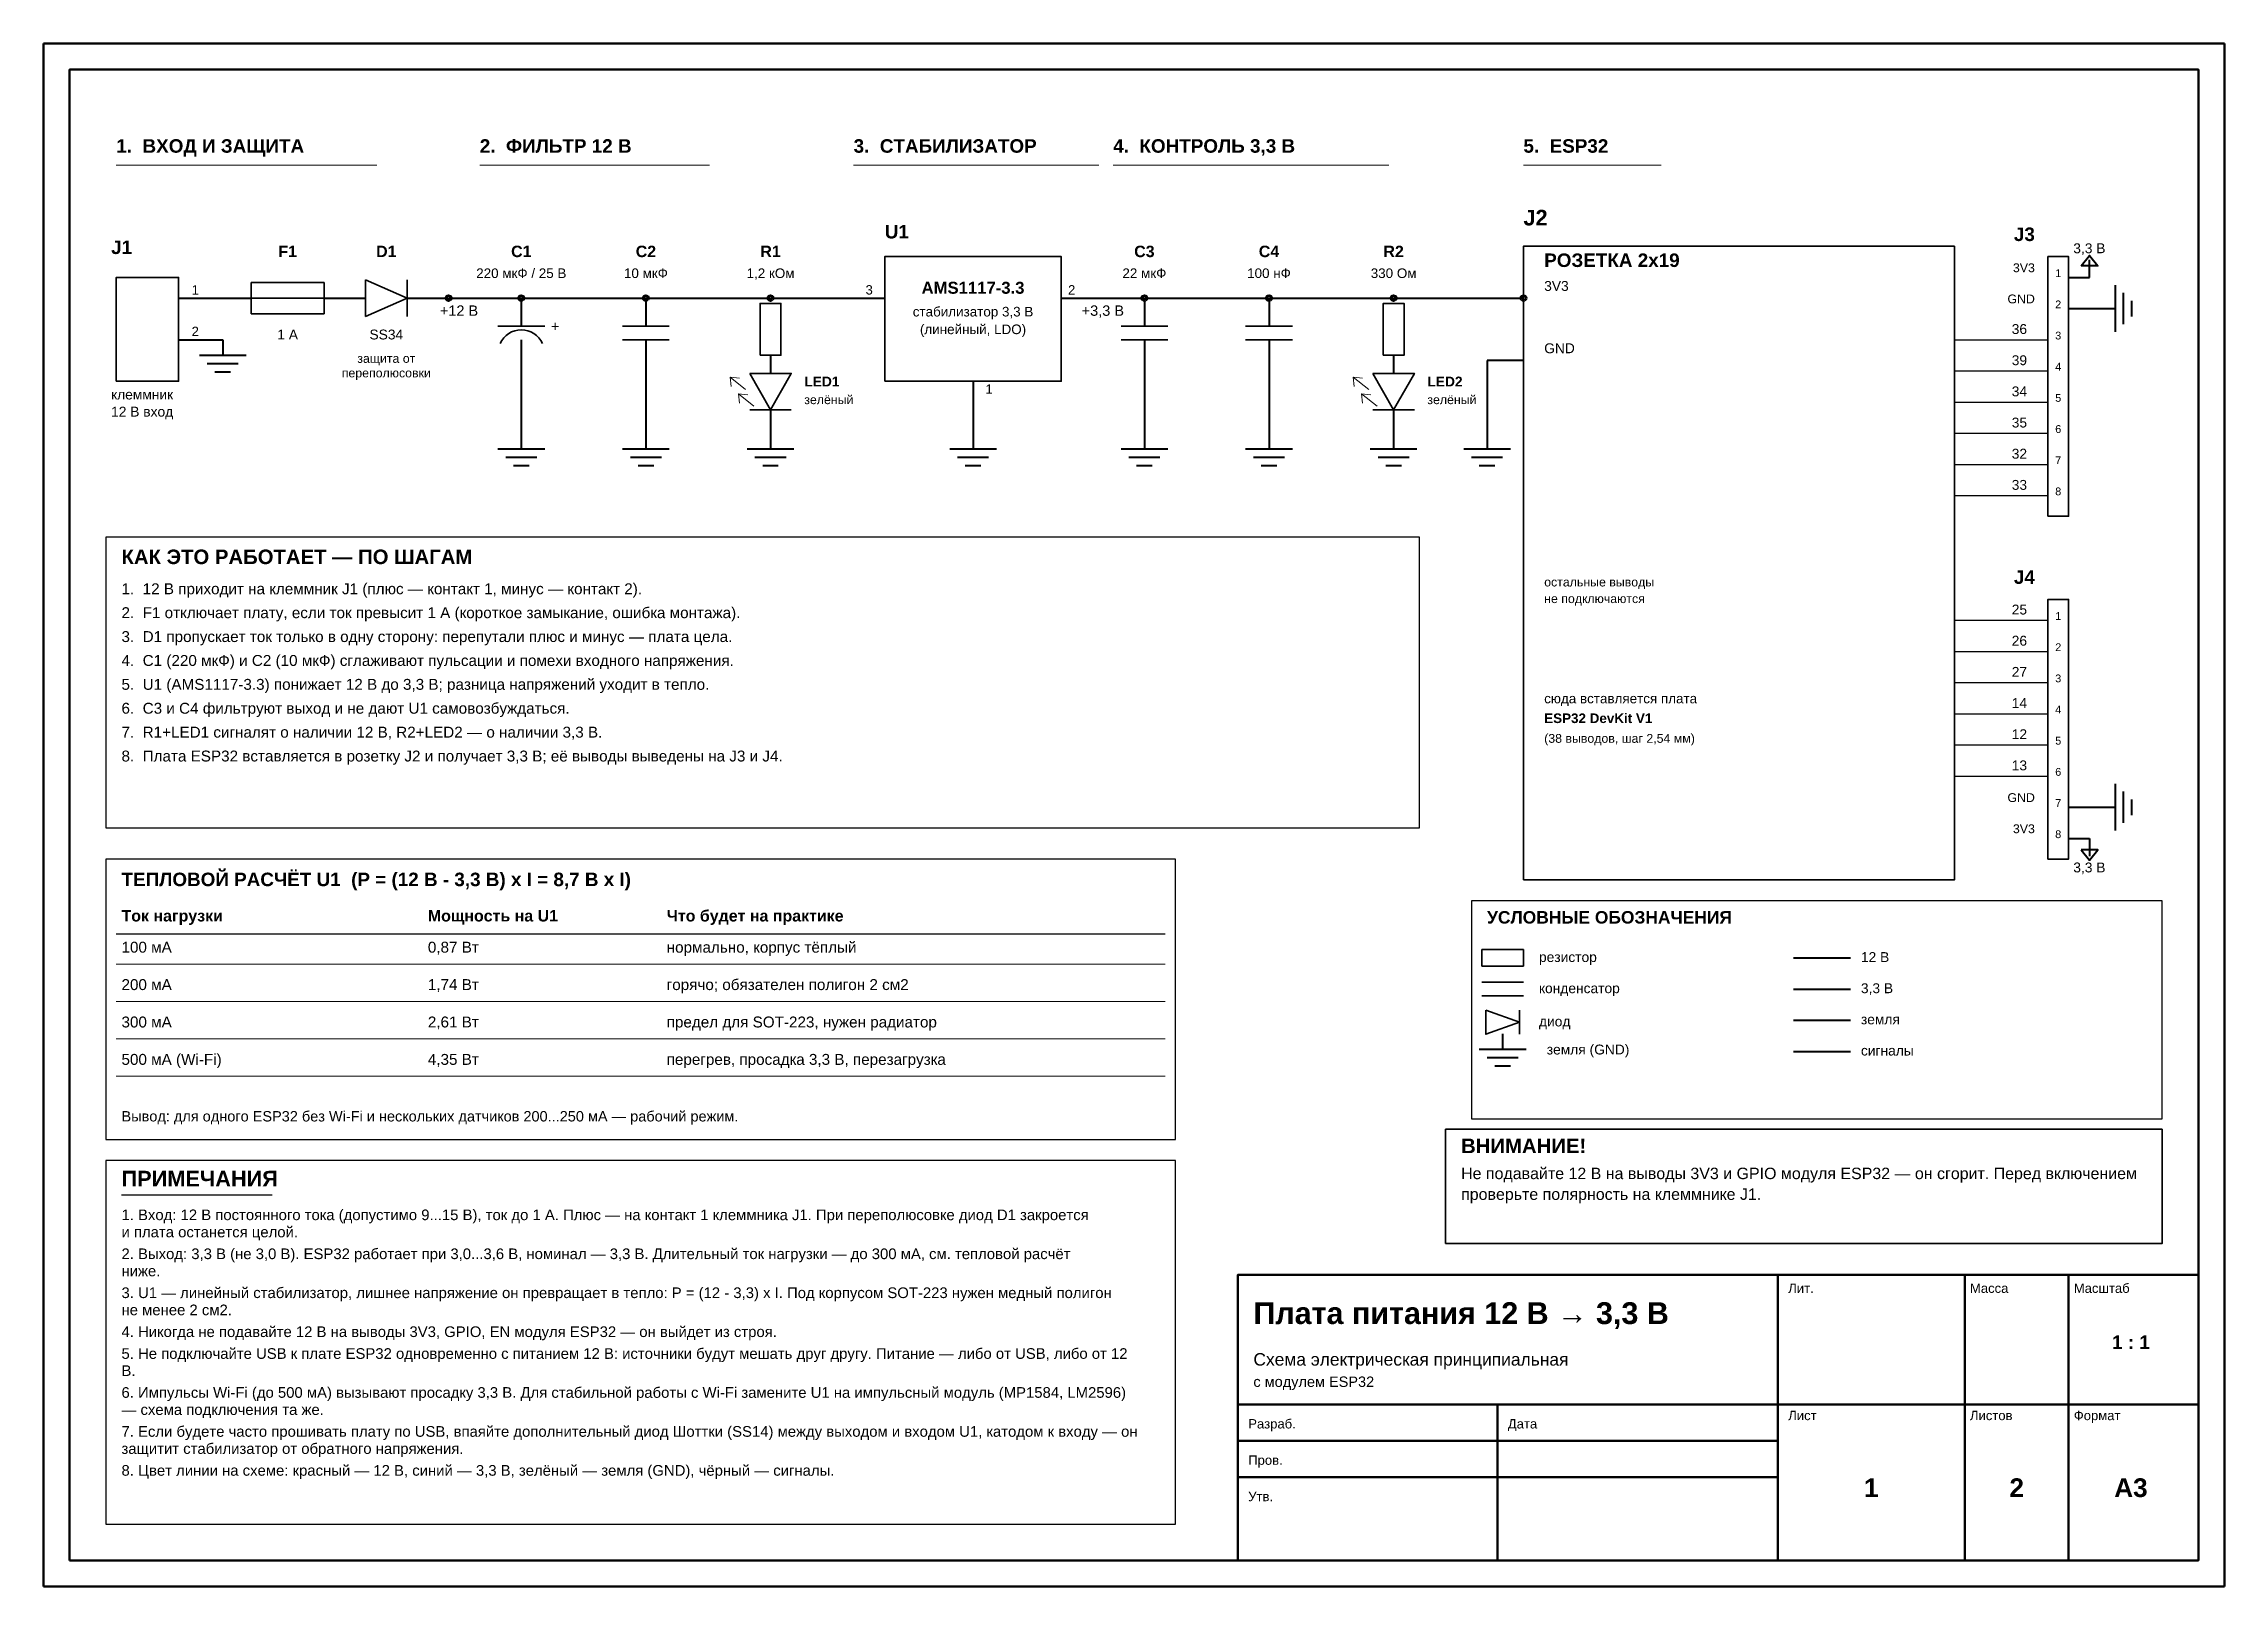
# Model space of a CAD drawing. Header units: millimetres. Extents: x 0 to 860, y 0 to 297.
# Drawn here: x 0 to 420, y 0 to 297 of the extents above; entities that cross this region are included whole.
import ezdxf
from ezdxf.enums import TextEntityAlignment as Align

# ---------------------------------------------------------------- set-up
doc = ezdxf.new("R2010")
doc.units = ezdxf.units.MM
for name, color, linetype, lineweight in [('ЗЕМЛЯ', 3, 'CONTINUOUS', 40), ('ПОЯСНЕНИЯ', 6, 'CONTINUOUS', 18), ('РАМКА', 7, 'CONTINUOUS', 50), ('СИГНАЛЫ', 7, 'CONTINUOUS', 30), ('СИМВОЛЫ', 7, 'CONTINUOUS', 35), ('ТАБЛИЦЫ', 7, 'CONTINUOUS', 18), ('ТЕКСТ', 7, 'CONTINUOUS', 18), ('ШИНА_12В', 1, 'CONTINUOUS', 40), ('ШИНА_3В3', 5, 'CONTINUOUS', 40)]:
    doc.layers.add(name, color=color, linetype=linetype, lineweight=lineweight)
doc.styles.add('RU', font='arial.ttf')
doc.styles.add('RU_B', font='arialbd.ttf')

msp = doc.modelspace()

# ---------------------------------------------------------------- texts
at = {"layer": 'ПОЯСНЕНИЯ'}
for s, height, style, p in [('Вывод: для одного ESP32 без Wi-Fi и нескольких датчиков 200...250 мА — рабочий режим.', 2, 'RU', (15, 89.5)), ('ВНИМАНИЕ!', 2.8, 'RU_B', (273, 83.4)), ('Не подавайте 12 В на выводы 3V3 и GPIO модуля ESP32 — он сгорит. Перед включением', 2.2, 'RU', (273, 78.4)), ('проверьте полярность на клеммнике J1.', 2.2, 'RU', (273, 74.4)), ('1. Вход: 12 В постоянного тока (допустимо 9...15 В), ток до 1 А. Плюс — на контакт 1 клеммника J1. При переполюсовке диод D1 закроется', 2.05, 'RU', (15, 70.5)), ('и плата останется целой.', 2.05, 'RU', (15, 67.2)), ('2. Выход: 3,3 В (не 3,0 В). ESP32 работает при 3,0...3,6 В, номинал — 3,3 В. Длительный ток нагрузки — до 300 мА, см. тепловой расчёт', 2.05, 'RU', (15, 63)), ('ниже.', 2.05, 'RU', (15, 59.7)), ('3. U1 — линейный стабилизатор, лишнее напряжение он превращает в тепло: P = (12 - 3,3) x I. Под корпусом SOT-223 нужен медный полигон', 2.05, 'RU', (15, 55.5)), ('не менее 2 см2.', 2.05, 'RU', (15, 52.2)), ('4. Никогда не подавайте 12 В на выводы 3V3, GPIO, EN модуля ESP32 — он выйдет из строя.', 2.05, 'RU', (15, 48)), ('5. Не подключайте USB к плате ESP32 одновременно с питанием 12 В: источники будут мешать друг другу. Питание — либо от USB, либо от 12', 2.05, 'RU', (15, 43.8)), ('В.', 2.05, 'RU', (15, 40.5)), ('6. Импульсы Wi-Fi (до 500 мА) вызывают просадку 3,3 В. Для стабильной работы с Wi-Fi замените U1 на импульсный модуль (MP1584, LM2596)', 2.05, 'RU', (15, 36.3)), ('с модулем ESP32', 2, 'RU', (233, 38.4)), ('— схема подключения та же.', 2.05, 'RU', (15, 33)), ('7. Если будете часто прошивать плату по USB, впаяйте дополнительный диод Шоттки (SS14) между выходом и входом U1, катодом к входу — он', 2.05, 'RU', (15, 28.8)), ('защитит стабилизатор от обратного напряжения.', 2.05, 'RU', (15, 25.5)), ('8. Цвет линии на схеме: красный — 12 В, синий — 3,3 В, зелёный — земля (GND), чёрный — сигналы.', 2.05, 'RU', (15, 21.3))]:
    msp.add_text(s, height=height, dxfattribs=dict(at, style=style)).set_placement(p)
at = {"layer": 'СИМВОЛЫ', "style": 'RU'}
msp.add_text('+', height=2, dxfattribs=at).set_placement((97.7, 241.6))
at = {"layer": 'ТЕКСТ'}
for s, height, style, p in [('1.  ВХОД И ЗАЩИТА', 2.6, 'RU_B', (14, 276)), ('2.  ФИЛЬТР 12 В', 2.6, 'RU_B', (84, 276)), ('3.  СТАБИЛИЗАТОР', 2.6, 'RU_B', (156, 276)), ('4.  КОНТРОЛЬ 3,3 В', 2.6, 'RU_B', (206, 276)), ('5.  ESP32', 2.6, 'RU_B', (285, 276)), ('J2', 3, 'RU_B', (285, 262)), ('U1', 2.6, 'RU_B', (162, 259.5)), ('J1', 2.6, 'RU_B', (13, 256.5)), ('РОЗЕТКА 2x19', 2.6, 'RU_B', (289, 254)), ('3V3', 1.9, 'RU', (289, 249.4)), ('GND', 1.9, 'RU', (289, 237.4)), ('LED1', 1.9, 'RU_B', (146.5, 231)), ('1', 1.8, 'RU', (181.4, 229.6)), ('LED2', 1.9, 'RU_B', (266.5, 231)), ('клеммник', 1.9, 'RU', (13, 228.5)), ('12 В вход', 1.9, 'RU', (13, 225.2)), ('зелёный', 1.7, 'RU', (146.5, 227.6)), ('зелёный', 1.7, 'RU', (266.5, 227.6)), ('КАК ЭТО РАБОТАЕТ — ПО ШАГАМ', 2.8, 'RU_B', (15, 196.8)), ('1.  12 В приходит на клеммник J1 (плюс — контакт 1, минус — контакт 2).', 2.1, 'RU', (15, 191)), ('остальные выводы', 1.7, 'RU', (289, 192.5)), ('не подключаются', 1.7, 'RU', (289, 189.3)), ('2.  F1 отключает плату, если ток превысит 1 А (короткое замыкание, ошибка монтажа).', 2.1, 'RU', (15, 186.4)), ('3.  D1 пропускает ток только в одну сторону: перепутали плюс и минус — плата цела.', 2.1, 'RU', (15, 181.8)), ('4.  C1 (220 мкФ) и C2 (10 мкФ) сглаживают пульсации и помехи входного напряжения.', 2.1, 'RU', (15, 177.2)), ('5.  U1 (AMS1117-3.3) понижает 12 В до 3,3 В; разница напряжений уходит в тепло.', 2.1, 'RU', (15, 172.6)), ('6.  C3 и C4 фильтруют выход и не дают U1 самовозбуждаться.', 2.1, 'RU', (15, 168)), ('сюда вставляется плата', 1.85, 'RU', (289, 170)), ('ESP32 DevKit V1', 1.85, 'RU_B', (289, 166.2)), ('7.  R1+LED1 сигналят о наличии 12 В, R2+LED2 — о наличии 3,3 В.', 2.1, 'RU', (15, 163.4)), ('(38 выводов, шаг 2,54 мм)', 1.7, 'RU', (289, 162.4)), ('8.  Плата ESP32 вставляется в розетку J2 и получает 3,3 В; её выводы выведены на J3 и J4.', 2.1, 'RU', (15, 158.8)), ('ТЕПЛОВОЙ РАСЧЁТ U1  (P = (12 В - 3,3 В) x I = 8,7 В x I)', 2.6, 'RU_B', (15, 134.8)), ('Что будет на практике', 2.2, 'RU_B', (120, 128)), ('Ток нагрузки', 2.2, 'RU_B', (15, 128)), ('Мощность на U1', 2.2, 'RU_B', (74, 128)), ('УСЛОВНЫЕ ОБОЗНАЧЕНИЯ', 2.4, 'RU_B', (278, 127.6)), ('100 мА', 2.1, 'RU', (15, 122)), ('0,87 Вт', 2.1, 'RU', (74, 122)), ('нормально, корпус тёплый', 2.1, 'RU', (120, 122)), ('12 В', 1.9, 'RU', (350, 120.2)), ('резистор', 1.9, 'RU', (288, 120.2)), ('200 мА', 2.1, 'RU', (15, 114.8)), ('1,74 Вт', 2.1, 'RU', (74, 114.8)), ('горячо; обязателен полигон 2 см2', 2.1, 'RU', (120, 114.8)), ('конденсатор', 1.9, 'RU', (288, 114.2)), ('3,3 В', 1.9, 'RU', (350, 114.2)), ('300 мА', 2.1, 'RU', (15, 107.6)), ('2,61 Вт', 2.1, 'RU', (74, 107.6)), ('предел для SOT-223, нужен радиатор', 2.1, 'RU', (120, 107.6)), ('диод', 1.9, 'RU', (288, 107.8)), ('земля', 1.9, 'RU', (350, 108.2)), ('500 мА (Wi-Fi)', 2.1, 'RU', (15, 100.4)), ('4,35 Вт', 2.1, 'RU', (74, 100.4)), ('перегрев, просадка 3,3 В, перезагрузка', 2.1, 'RU', (120, 100.4)), ('земля (GND)', 1.9, 'RU', (289.5, 102.4)), ('сигналы', 1.9, 'RU', (350, 102.2)), ('ПРИМЕЧАНИЯ', 3, 'RU_B', (15, 77)), ('Плата питания 12 В → 3,3 В', 4.2, 'RU_B', (233, 50.5)), ('Лит.', 1.8, 'RU', (336, 56.5)), ('Масса', 1.8, 'RU', (371, 56.5)), ('Масштаб', 1.8, 'RU', (391, 56.5)), ('Схема электрическая принципиальная', 2.4, 'RU', (233, 42.5)), ('Лист', 1.8, 'RU', (336, 32)), ('Листов', 1.8, 'RU', (371, 32)), ('Формат', 1.8, 'RU', (391, 32)), ('Разраб.', 1.8, 'RU', (232, 30.4)), ('Дата', 1.8, 'RU', (282, 30.4)), ('Пров.', 1.8, 'RU', (232, 23.4)), ('Утв.', 1.8, 'RU', (232, 16.4))]:
    msp.add_text(s, height=height, dxfattribs=dict(at, style=style)).set_placement(p)
for s, height, style, p in [('J3', 2.6, 'RU_B', (383.5, 259)), ('3V3', 1.7, 'RU', (383.5, 253)), ('GND', 1.7, 'RU', (383.5, 247)), ('36', 1.9, 'RU', (382, 241.1)), ('39', 1.9, 'RU', (382, 235.1)), ('34', 1.9, 'RU', (382, 229.1)), ('35', 1.9, 'RU', (382, 223.1)), ('32', 1.9, 'RU', (382, 217.1)), ('33', 1.9, 'RU', (382, 211.1)), ('J4', 2.6, 'RU_B', (383.5, 193)), ('25', 1.9, 'RU', (382, 187.1)), ('26', 1.9, 'RU', (382, 181.1)), ('27', 1.9, 'RU', (382, 175.1)), ('14', 1.9, 'RU', (382, 169.1)), ('12', 1.9, 'RU', (382, 163.1)), ('13', 1.9, 'RU', (382, 157.1)), ('GND', 1.7, 'RU', (383.5, 151)), ('3V3', 1.7, 'RU', (383.5, 145))]:
    msp.add_text(s, height=height, dxfattribs=dict(at, style=style)).set_placement(p, align=Align.RIGHT)
for s, height, style, p in [('F1', 2.2, 'RU_B', (47, 257)), ('D1', 2.2, 'RU_B', (66, 257)), ('C1', 2.2, 'RU_B', (92, 257)), ('C2', 2.2, 'RU_B', (116, 257)), ('R1', 2.2, 'RU_B', (140, 257)), ('C3', 2.2, 'RU_B', (212, 257)), ('C4', 2.2, 'RU_B', (236, 257)), ('R2', 2.2, 'RU_B', (260, 257)), ('220 мкФ / 25 В', 1.85, 'RU', (92, 252.8)), ('10 мкФ', 1.85, 'RU', (116, 252.8)), ('1,2 кОм', 1.85, 'RU', (140, 252.8)), ('22 мкФ', 1.85, 'RU', (212, 252.8)), ('100 нФ', 1.85, 'RU', (236, 252.8)), ('330 Ом', 1.85, 'RU', (260, 252.8)), ('1', 1.5, 'RU', (388, 252.8)), ('1', 1.8, 'RU', (29.2, 249.6)), ('3', 1.8, 'RU', (159, 249.6)), ('AMS1117-3.3', 2.3, 'RU_B', (179, 250)), ('2', 1.8, 'RU', (198, 249.6)), ('стабилизатор 3,3 В', 1.85, 'RU', (179, 245.4)), ('2', 1.5, 'RU', (388, 246.8)), ('2', 1.8, 'RU', (29.2, 241.6)), ('1 А', 1.9, 'RU', (47, 241)), ('SS34', 1.9, 'RU', (66, 241)), ('(линейный, LDO)', 1.85, 'RU', (179, 242)), ('3', 1.5, 'RU', (388, 240.8)), ('защита от', 1.7, 'RU', (66, 236.4)), ('4', 1.5, 'RU', (388, 234.8)), ('переполюсовки', 1.7, 'RU', (66, 233.6)), ('5', 1.5, 'RU', (388, 228.8)), ('6', 1.5, 'RU', (388, 222.8)), ('7', 1.5, 'RU', (388, 216.8)), ('8', 1.5, 'RU', (388, 210.8)), ('1', 1.5, 'RU', (388, 186.8)), ('2', 1.5, 'RU', (388, 180.8)), ('3', 1.5, 'RU', (388, 174.8)), ('4', 1.5, 'RU', (388, 168.8)), ('5', 1.5, 'RU', (388, 162.8)), ('6', 1.5, 'RU', (388, 156.8)), ('7', 1.5, 'RU', (388, 150.8)), ('8', 1.5, 'RU', (388, 144.8)), ('1 : 1', 2.6, 'RU_B', (402, 47)), ('1', 3.6, 'RU_B', (352, 19)), ('2', 3.6, 'RU_B', (380, 19)), ('A3', 3.6, 'RU_B', (402, 19))]:
    msp.add_text(s, height=height, dxfattribs=dict(at, style=style)).set_placement(p, align=Align.MIDDLE_CENTER)
at = {"layer": 'ШИНА_12В', "style": 'RU'}
msp.add_text('+12 В', height=2, dxfattribs=at).set_placement((80, 245.6), align=Align.MIDDLE_CENTER)
at = {"layer": 'ШИНА_3В3', "style": 'RU'}
for s, height, p in [('3,3 В', 1.9, (394, 257.6)), ('+3,3 В', 2, (204, 245.6)), ('3,3 В', 1.9, (394, 138.4))]:
    msp.add_text(s, height=height, dxfattribs=at).set_placement(p, align=Align.MIDDLE_CENTER)

# ---------------------------------------------------------------- linework, layer by layer
at = {"layer": 'ЗЕМЛЯ', "lineweight": 40}
for p, q in [((399, 241.5), (399, 250.5)), ((400.6, 243), (400.6, 249)), ((396, 246), (399, 246)), ((402.2, 244.5), (402.2, 247.5)), ((34.5, 240), (34.5, 237)), ((30, 237), (39, 237)), ((31.5, 235.4), (37.5, 235.4)), ((33, 233.8), (36, 233.8)), ((87.5, 219), (96.5, 219)), ((92, 222), (92, 219)), ((111.5, 219), (120.5, 219)), ((116, 222), (116, 219)), ((135.5, 219), (144.5, 219)), ((140, 222), (140, 219)), ((174.5, 219), (183.5, 219)), ((179, 222), (179, 219)), ((207.5, 219), (216.5, 219)), ((212, 222), (212, 219)), ((231.5, 219), (240.5, 219)), ((236, 222), (236, 219)), ((255.5, 219), (264.5, 219)), ((260, 222), (260, 219)), ((273.5, 219), (282.5, 219)), ((278, 222), (278, 219)), ((89, 217.4), (95, 217.4)), ((90.5, 215.8), (93.5, 215.8)), ((113, 217.4), (119, 217.4)), ((114.5, 215.8), (117.5, 215.8)), ((137, 217.4), (143, 217.4)), ((138.5, 215.8), (141.5, 215.8)), ((176, 217.4), (182, 217.4)), ((177.5, 215.8), (180.5, 215.8)), ((209, 217.4), (215, 217.4)), ((210.5, 215.8), (213.5, 215.8)), ((233, 217.4), (239, 217.4)), ((234.5, 215.8), (237.5, 215.8)), ((257, 217.4), (263, 217.4)), ((258.5, 215.8), (261.5, 215.8)), ((275, 217.4), (281, 217.4)), ((276.5, 215.8), (279.5, 215.8)), ((399, 145.5), (399, 154.5)), ((400.6, 147), (400.6, 153)), ((402.2, 148.5), (402.2, 151.5)), ((396, 150), (399, 150)), ((281, 106.4), (281, 103.4)), ((337, 109), (348, 109)), ((276.5, 103.4), (285.5, 103.4)), ((278, 101.8), (284, 101.8)), ((279.5, 100.2), (282.5, 100.2))]:
    msp.add_line(p, q, dxfattribs=at)
at = {"layer": 'ЗЕМЛЯ'}
for p, q in [((390, 246), (396, 246)), ((26, 240), (32, 240)), ((32, 240), (34.5, 240)), ((92, 240), (92, 222)), ((116, 240), (116, 222)), ((212, 240), (212, 222)), ((236, 240), (236, 222)), ((285, 236), (278, 236)), ((278, 236), (278, 222)), ((179, 232), (179, 226)), ((140, 226.5), (140, 222)), ((179, 226), (179, 222)), ((260, 226.5), (260, 222)), ((390, 150), (396, 150))]:
    msp.add_line(p, q, dxfattribs=at)
at = {"layer": 'ПОЯСНЕНИЯ', "lineweight": 35}
msp.add_lwpolyline([(270, 66), (408, 66), (408, 88), (270, 88)], close=True, dxfattribs=at)
at = {"layer": 'РАМКА', "lineweight": 50}
for p, q in [((420, 297), (0, 297)), ((0, 297), (0, 0)), ((420, 0), (420, 297)), ((0, 0), (420, 0))]:
    msp.add_line(p, q, dxfattribs=at)
at = {"layer": 'РАМКА', "lineweight": 13}
for p, q in [((14, 273.6), (64.15, 273.6)), ((84, 273.6), (128.25, 273.6)), ((156, 273.6), (203.2, 273.6)), ((206, 273.6), (259.1, 273.6)), ((285, 273.6), (311.55, 273.6))]:
    msp.add_line(p, q, dxfattribs=at)
at = {"layer": 'РАМКА', "lineweight": 25}
for p, q in [((14, 125.6), (216, 125.6)), ((15, 75.4), (44, 75.4))]:
    msp.add_line(p, q, dxfattribs=at)
at = {"layer": 'РАМКА'}
for p, q in [((334, 5), (334, 60)), ((370, 35), (370, 60)), ((390, 35), (390, 60)), ((230, 35), (415, 35)), ((280, 5), (280, 35)), ((370, 5), (370, 35)), ((390, 5), (390, 35)), ((230, 28), (334, 28)), ((230, 21), (334, 21))]:
    msp.add_line(p, q, dxfattribs=at)
msp.add_lwpolyline([(5, 5), (415, 5), (415, 292), (5, 292)], close=True, dxfattribs=at)
at = {"layer": 'РАМКА', "lineweight": 25}
for points in [[(12, 146), (265, 146), (265, 202), (12, 202)], [(12, 86), (218, 86), (218, 140), (12, 140)], [(275, 90), (408, 90), (408, 132), (275, 132)], [(12, 12), (218, 12), (218, 82), (12, 82)]]:
    msp.add_lwpolyline(points, close=True, dxfattribs=at)
at = {"layer": 'РАМКА', "lineweight": 50}
msp.add_lwpolyline([(230, 5), (415, 5), (415, 60), (230, 60)], close=True, dxfattribs=at)
at = {"layer": 'СИГНАЛЫ'}
for p, q in [((368, 240), (386, 240)), ((368, 234), (386, 234)), ((368, 228), (386, 228)), ((368, 222), (386, 222)), ((368, 216), (386, 216)), ((368, 210), (386, 210)), ((368, 186), (386, 186)), ((368, 180), (386, 180)), ((368, 174), (386, 174)), ((368, 168), (386, 168)), ((368, 162), (386, 162)), ((368, 156), (386, 156))]:
    msp.add_line(p, q, dxfattribs=at)
at = {"layer": 'СИГНАЛЫ', "lineweight": 40}
msp.add_line((337, 103), (348, 103), dxfattribs=at)
at = {"layer": 'СИМВОЛЫ'}
for p, q in [((40, 248), (54, 248)), ((70, 244.5), (70, 251.5)), ((87.5, 242.6), (96.5, 242.6)), ((111.5, 242.6), (120.5, 242.6)), ((111.5, 240), (120.5, 240)), ((207.5, 242.6), (216.5, 242.6)), ((207.5, 240), (216.5, 240)), ((231.5, 242.6), (240.5, 242.6)), ((231.5, 240), (240.5, 240)), ((136, 226.5), (144, 226.5)), ((256, 226.5), (264, 226.5)), ((277, 116.3), (285, 116.3)), ((277, 113.7), (285, 113.7)), ((284.25, 106.3), (284.25, 110.9))]:
    msp.add_line(p, q, dxfattribs=at)
at = {"layer": 'СИМВОЛЫ', "lineweight": 13}
for p, q in [((135.2, 230.4), (132.2, 232.8)), ((132.2, 232.8), (134, 232.6)), ((132.2, 232.8), (132.4, 231)), ((255.2, 230.4), (252.2, 232.8)), ((252.2, 232.8), (254, 232.6)), ((252.2, 232.8), (252.4, 231)), ((136.8, 227.2), (133.8, 229.6)), ((133.8, 229.6), (135.6, 229.4)), ((133.8, 229.6), (134, 227.8)), ((256.8, 227.2), (253.8, 229.6)), ((253.8, 229.6), (255.6, 229.4)), ((253.8, 229.6), (254, 227.8))]:
    msp.add_line(p, q, dxfattribs=at)
at = {"layer": 'СИМВОЛЫ'}
for points in [[(285, 136), (368, 136), (368, 258), (285, 258)], [(14, 232), (26, 232), (26, 252), (14, 252)], [(162, 232), (196, 232), (196, 256), (162, 256)], [(386, 206), (390, 206), (390, 256), (386, 256)], [(40, 245), (54, 245), (54, 251), (40, 251)], [(62, 251.5), (62, 244.5), (70, 248)], [(138, 237), (142, 237), (142, 247), (138, 247)], [(258, 237), (262, 237), (262, 247), (258, 247)], [(136, 233.5), (144, 233.5), (140, 226.5)], [(256, 233.5), (264, 233.5), (260, 226.5)], [(386, 140), (390, 140), (390, 190), (386, 190)], [(277, 119.4), (285, 119.4), (285, 122.6), (277, 122.6)], [(277.75, 110.9), (277.75, 106.3), (284.25, 108.6)]]:
    msp.add_lwpolyline(points, close=True, dxfattribs=at)
at = {"layer": 'СИМВОЛЫ', "lineweight": 80}
for centre in [(78, 248), (92, 248), (116, 248), (140, 248), (212, 248), (236, 248), (260, 248), (285, 248)]:
    msp.add_circle(centre, 0.5, dxfattribs=at)
at = {"layer": 'СИМВОЛЫ'}
msp.add_arc((92, 237.4), 4.5, 25, 155, dxfattribs=at)
at = {"layer": 'ТАБЛИЦЫ', "lineweight": 13}
for p, q in [((14, 119.8), (216, 119.8)), ((14, 112.6), (216, 112.6)), ((14, 105.4), (216, 105.4)), ((14, 98.2), (216, 98.2))]:
    msp.add_line(p, q, dxfattribs=at)
at = {"layer": 'ШИНА_12В'}
for p, q in [((26, 248), (32, 248)), ((32, 248), (40, 248)), ((54, 248), (62, 248)), ((70, 248), (78, 248)), ((78, 248), (92, 248)), ((92, 248), (92, 242.6)), ((92, 248), (116, 248)), ((116, 248), (116, 242.6)), ((116, 248), (140, 248)), ((140, 248), (156, 248)), ((156, 248), (162, 248)), ((140, 237), (140, 233.5))]:
    msp.add_line(p, q, dxfattribs=at)
at = {"layer": 'ШИНА_12В', "lineweight": 40}
msp.add_line((337, 121), (348, 121), dxfattribs=at)
at = {"layer": 'ШИНА_3В3'}
for p, q in [((390, 252), (394, 252)), ((196, 248), (200, 248)), ((200, 248), (285, 248)), ((212, 248), (212, 242.6)), ((236, 248), (236, 242.6)), ((278, 248), (285, 248)), ((260, 237), (260, 233.5)), ((390, 144), (394, 144))]:
    msp.add_line(p, q, dxfattribs=at)
at = {"layer": 'ШИНА_3В3', "lineweight": 40}
for p, q in [((394, 252), (394, 255.4)), ((394, 144), (394, 140.6)), ((337, 115), (348, 115))]:
    msp.add_line(p, q, dxfattribs=at)
for points in [[(392.4, 254.2), (394, 256.2), (395.6, 254.2)], [(392.4, 141.8), (394, 139.8), (395.6, 141.8)]]:
    msp.add_lwpolyline(points, close=True, dxfattribs=at)

msp.set_redraw_order([(e.dxf.handle, doc.entitydb.next_handle()) for e in msp.query("TEXT MTEXT ATTDEF DIMENSION ARC_DIMENSION")])  # texts and dimensions are drawn at this point

doc.saveas('drawing.dxf')
